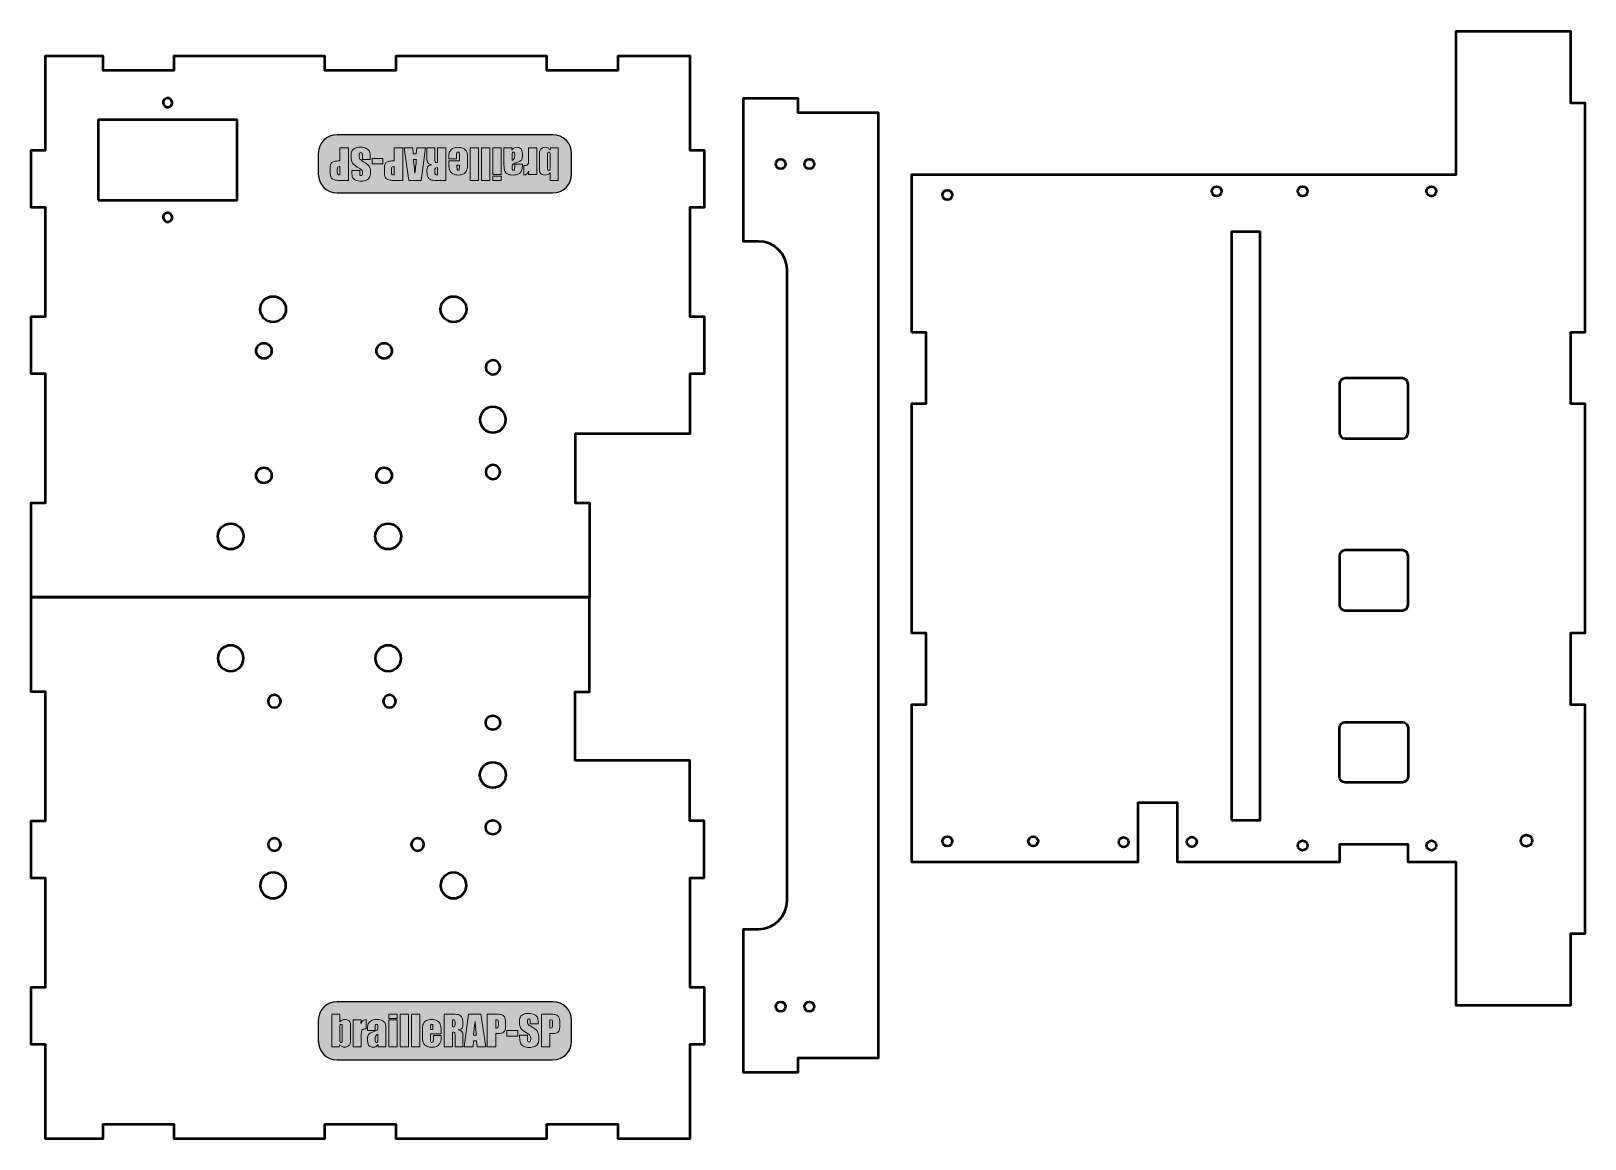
# Model space of a CAD drawing. Header units: inches. Extents: x 23 to 565, y -388 to -2.
import ezdxf

# ---------------------------------------------------------------- set-up
doc = ezdxf.new("R2010")
doc.units = ezdxf.units.IN
doc.header["$MEASUREMENT"] = 0
doc.layers.add('Calque 1', color=7, linetype='Continuous')

# ---------------------------------------------------------------- blocks, each defined once
blk = doc.blocks.new('block 2')
at = {"layer": 'Calque 1', "lineweight": 0}
for points in [[(154.51, -53.94), (152.82, -42.54), (155.85, -42.54), (156, -44.59), (157.07, -44.59), (157.24, -42.54), (160.31, -42.54), (158.8, -53.94), (154.51, -53.94)], [(175.88, -53.94), (175.88, -42.54), (178.81, -42.54), (178.81, -53.94), (175.88, -53.94)], [(179.83, -53.94), (179.83, -42.54), (182.75, -42.54), (182.75, -53.94), (179.83, -53.94)], [(183.78, -51.88), (183.78, -42.54), (186.7, -42.54), (186.7, -51.88), (183.78, -51.88)], [(141.68, -48.19), (141.68, -46.23), (145.41, -46.23), (145.41, -48.19), (141.68, -48.19)], [(183.78, -53.94), (183.78, -52.45), (186.7, -52.45), (186.7, -53.94), (183.78, -53.94)]]:
    blk.add_lwpolyline(points, dxfattribs=at)
for points, knots in [([(133.38, -53.94), (133.38, -53.94), (130.39, -53.94), (130.39, -53.94), (129.58, -53.94), (128.96, -53.87), (128.53, -53.75), (128.09, -53.62), (127.77, -53.44), (127.55, -53.2), (127.33, -52.96), (127.18, -52.67), (127.11, -52.33), (127.03, -51.99), (126.99, -51.46), (126.99, -50.75), (126.99, -50.75), (126.99, -49.76), (126.99, -49.76), (126.99, -49.03), (127.07, -48.5), (127.22, -48.16), (127.37, -47.83), (127.64, -47.58), (128.04, -47.4), (128.44, -47.22), (128.97, -47.13), (129.62, -47.13), (129.62, -47.13), (130.41, -47.13), (130.41, -47.13), (130.41, -47.13), (130.41, -42.54), (130.41, -42.54), (130.41, -42.54), (133.38, -42.54), (133.38, -42.54), (133.38, -42.54), (133.38, -53.94), (133.38, -53.94)], [0, 0, 0, 0, 1, 1, 1, 2, 2, 2, 3, 3, 3, 4, 4, 4, 5, 5, 5, 6, 6, 6, 7, 7, 7, 8, 8, 8, 9, 9, 9, 10, 10, 10, 11, 11, 11, 12, 12, 12, 13, 13, 13, 13]), ([(134.55, -50.49), (134.55, -50.49), (137.3, -50.49), (137.3, -50.49), (137.3, -50.49), (137.3, -51.33), (137.3, -51.33), (137.3, -51.73), (137.34, -51.98), (137.41, -52.09), (137.48, -52.19), (137.6, -52.25), (137.76, -52.25), (137.94, -52.25), (138.07, -52.17), (138.17, -52.03), (138.26, -51.88), (138.3, -51.66), (138.3, -51.37), (138.3, -50.99), (138.25, -50.7), (138.15, -50.51), (138.05, -50.32), (137.77, -50.08), (137.31, -49.81), (135.99, -49.03), (135.16, -48.39), (134.82, -47.88), (134.48, -47.38), (134.3, -46.57), (134.3, -45.45), (134.3, -44.64), (134.4, -44.04), (134.59, -43.66), (134.78, -43.27), (135.15, -42.95), (135.69, -42.69), (136.24, -42.43), (136.87, -42.3), (137.59, -42.3), (138.39, -42.3), (139.06, -42.45), (139.62, -42.75), (140.18, -43.05), (140.55, -43.43), (140.73, -43.9), (140.9, -44.36), (140.99, -45.02), (140.99, -45.88), (140.99, -45.88), (140.99, -46.62), (140.99, -46.62), (140.99, -46.62), (138.23, -46.62), (138.23, -46.62), (138.23, -46.62), (138.23, -45.24), (138.23, -45.24), (138.23, -44.81), (138.19, -44.53), (138.12, -44.41), (138.04, -44.29), (137.9, -44.23), (137.71, -44.23), (137.51, -44.23), (137.36, -44.31), (137.27, -44.46), (137.17, -44.62), (137.12, -44.85), (137.12, -45.15), (137.12, -45.82), (137.21, -46.26), (137.4, -46.47), (137.58, -46.67), (138.05, -47.02), (138.78, -47.5), (139.52, -47.99), (140.01, -48.35), (140.25, -48.57), (140.49, -48.79), (140.68, -49.09), (140.84, -49.48), (141, -49.87), (141.08, -50.37), (141.08, -50.97), (141.08, -51.85), (140.97, -52.48), (140.74, -52.89), (140.52, -53.29), (140.16, -53.61), (139.66, -53.84), (139.16, -54.06), (138.56, -54.18), (137.86, -54.18), (137.09, -54.18), (136.43, -54.05), (135.89, -53.8), (135.35, -53.55), (134.99, -53.24), (134.82, -52.86), (134.64, -52.49), (134.55, -51.84), (134.55, -50.94), (134.55, -50.94), (134.55, -50.49), (134.55, -50.49)], [0, 0, 0, 0, 1, 1, 1, 2, 2, 2, 3, 3, 3, 4, 4, 4, 5, 5, 5, 6, 6, 6, 7, 7, 7, 8, 8, 8, 9, 9, 9, 10, 10, 10, 11, 11, 11, 12, 12, 12, 13, 13, 13, 14, 14, 14, 15, 15, 15, 16, 16, 16, 17, 17, 17, 18, 18, 18, 19, 19, 19, 20, 20, 20, 21, 21, 21, 22, 22, 22, 23, 23, 23, 24, 24, 24, 25, 25, 25, 26, 26, 26, 27, 27, 27, 28, 28, 28, 29, 29, 29, 30, 30, 30, 31, 31, 31, 32, 32, 32, 33, 33, 33, 34, 34, 34, 35, 35, 35, 35]), ([(152.31, -53.94), (152.31, -53.94), (149.33, -53.94), (149.33, -53.94), (148.52, -53.94), (147.9, -53.87), (147.47, -53.75), (147.03, -53.62), (146.71, -53.44), (146.49, -53.2), (146.27, -52.96), (146.12, -52.67), (146.04, -52.33), (145.97, -51.99), (145.93, -51.46), (145.93, -50.75), (145.93, -50.75), (145.93, -49.76), (145.93, -49.76), (145.93, -49.03), (146, -48.5), (146.15, -48.16), (146.3, -47.83), (146.58, -47.58), (146.98, -47.4), (147.38, -47.22), (147.91, -47.13), (148.55, -47.13), (148.55, -47.13), (149.35, -47.13), (149.35, -47.13), (149.35, -47.13), (149.35, -42.54), (149.35, -42.54), (149.35, -42.54), (152.31, -42.54), (152.31, -42.54), (152.31, -42.54), (152.31, -53.94), (152.31, -53.94)], [0, 0, 0, 0, 1, 1, 1, 2, 2, 2, 3, 3, 3, 4, 4, 4, 5, 5, 5, 6, 6, 6, 7, 7, 7, 8, 8, 8, 9, 9, 9, 10, 10, 10, 11, 11, 11, 12, 12, 12, 13, 13, 13, 13]), ([(167.4, -53.94), (167.4, -53.94), (165.3, -53.94), (165.3, -53.94), (163.9, -53.94), (162.96, -53.88), (162.46, -53.78), (161.97, -53.67), (161.56, -53.39), (161.25, -52.95), (160.94, -52.5), (160.78, -51.8), (160.78, -50.83), (160.78, -49.94), (160.89, -49.34), (161.11, -49.04), (161.33, -48.73), (161.77, -48.55), (162.42, -48.49), (161.83, -48.34), (161.43, -48.15), (161.23, -47.9), (161.03, -47.66), (160.91, -47.44), (160.86, -47.23), (160.81, -47.03), (160.78, -46.47), (160.78, -45.55), (160.78, -45.55), (160.78, -42.54), (160.78, -42.54), (160.78, -42.54), (163.54, -42.54), (163.54, -42.54), (163.54, -42.54), (163.54, -46.33), (163.54, -46.33), (163.54, -46.94), (163.58, -47.32), (163.68, -47.46), (163.78, -47.61), (164.03, -47.68), (164.44, -47.68), (164.44, -47.68), (164.44, -42.54), (164.44, -42.54), (164.44, -42.54), (167.4, -42.54), (167.4, -42.54), (167.4, -42.54), (167.4, -53.94), (167.4, -53.94)], [0, 0, 0, 0, 1, 1, 1, 2, 2, 2, 3, 3, 3, 4, 4, 4, 5, 5, 5, 6, 6, 6, 7, 7, 7, 8, 8, 8, 9, 9, 9, 10, 10, 10, 11, 11, 11, 12, 12, 12, 13, 13, 13, 14, 14, 14, 15, 15, 15, 16, 16, 16, 17, 17, 17, 17]), ([(168.41, -47.05), (168.41, -47.05), (172.1, -47.05), (172.1, -47.05), (172.1, -47.05), (172.1, -45.02), (172.1, -45.02), (172.1, -44.6), (172.07, -44.33), (172, -44.21), (171.94, -44.09), (171.83, -44.02), (171.65, -44.02), (171.44, -44.02), (171.29, -44.11), (171.22, -44.27), (171.15, -44.43), (171.11, -44.74), (171.11, -45.21), (171.11, -45.21), (171.11, -46.44), (171.11, -46.44), (171.11, -46.44), (168.41, -46.44), (168.41, -46.44), (168.41, -46.44), (168.41, -45.75), (168.41, -45.75), (168.41, -45.17), (168.45, -44.73), (168.52, -44.42), (168.6, -44.11), (168.77, -43.78), (169.03, -43.43), (169.3, -43.07), (169.64, -42.81), (170.05, -42.63), (170.46, -42.46), (170.98, -42.37), (171.6, -42.37), (172.2, -42.37), (172.73, -42.46), (173.19, -42.63), (173.65, -42.8), (174.01, -43.04), (174.26, -43.35), (174.52, -43.65), (174.69, -43.98), (174.79, -44.35), (174.89, -44.71), (174.94, -45.24), (174.94, -45.93), (174.94, -45.93), (174.94, -48.66), (174.94, -48.66), (174.94, -49.47), (174.83, -50.12), (174.61, -50.59), (174.39, -51.06), (174.03, -51.42), (173.53, -51.67), (173.02, -51.93), (172.45, -52.05), (171.79, -52.05), (171, -52.05), (170.34, -51.9), (169.82, -51.6), (169.3, -51.29), (168.94, -50.89), (168.73, -50.39), (168.52, -49.89), (168.41, -49.19), (168.41, -48.28), (168.41, -48.28), (168.41, -47.05), (168.41, -47.05)], [0, 0, 0, 0, 1, 1, 1, 2, 2, 2, 3, 3, 3, 4, 4, 4, 5, 5, 5, 6, 6, 6, 7, 7, 7, 8, 8, 8, 9, 9, 9, 10, 10, 10, 11, 11, 11, 12, 12, 12, 13, 13, 13, 14, 14, 14, 15, 15, 15, 16, 16, 16, 17, 17, 17, 18, 18, 18, 19, 19, 19, 20, 20, 20, 21, 21, 21, 22, 22, 22, 23, 23, 23, 24, 24, 24, 25, 25, 25, 25]), ([(191.43, -48.26), (191.43, -48.26), (194.1, -48.26), (194.1, -48.26), (194.1, -48.26), (194.1, -48.89), (194.1, -48.89), (194.1, -49.61), (194.01, -50.17), (193.85, -50.56), (193.68, -50.95), (193.35, -51.3), (192.84, -51.6), (192.34, -51.9), (191.69, -52.05), (190.89, -52.05), (189.92, -52.05), (189.2, -51.88), (188.71, -51.54), (188.22, -51.2), (187.93, -50.78), (187.83, -50.29), (187.73, -49.79), (187.68, -48.77), (187.68, -47.23), (187.68, -47.23), (187.68, -42.54), (187.68, -42.54), (187.68, -42.54), (190.45, -42.54), (190.45, -42.54), (190.45, -42.54), (190.45, -43.37), (190.45, -43.37), (190.62, -43.04), (190.85, -42.79), (191.12, -42.62), (191.4, -42.45), (191.72, -42.37), (192.1, -42.37), (192.6, -42.37), (193.06, -42.51), (193.47, -42.79), (193.89, -43.07), (194.1, -43.68), (194.1, -44.62), (194.1, -44.62), (194.1, -45.39), (194.1, -45.39), (194.1, -46.09), (193.99, -46.57), (193.77, -46.82), (193.55, -47.07), (193, -47.37), (192.13, -47.71), (191.19, -48.07), (190.69, -48.32), (190.63, -48.45), (190.56, -48.57), (190.53, -48.83), (190.53, -49.22), (190.53, -49.71), (190.56, -50.03), (190.64, -50.17), (190.71, -50.32), (190.83, -50.4), (191, -50.4), (191.19, -50.4), (191.31, -50.33), (191.36, -50.21), (191.4, -50.09), (191.43, -49.76), (191.43, -49.24), (191.43, -49.24), (191.43, -48.26), (191.43, -48.26)], [0, 0, 0, 0, 1, 1, 1, 2, 2, 2, 3, 3, 3, 4, 4, 4, 5, 5, 5, 6, 6, 6, 7, 7, 7, 8, 8, 8, 9, 9, 9, 10, 10, 10, 11, 11, 11, 12, 12, 12, 13, 13, 13, 14, 14, 14, 15, 15, 15, 16, 16, 16, 17, 17, 17, 18, 18, 18, 19, 19, 19, 20, 20, 20, 21, 21, 21, 22, 22, 22, 23, 23, 23, 24, 24, 24, 25, 25, 25, 25]), ([(196.29, -51.88), (196.29, -51.88), (196.4, -50.65), (196.4, -50.65), (195.99, -51.53), (195.39, -52), (194.6, -52.05), (194.6, -52.05), (194.6, -48.76), (194.6, -48.76), (195.12, -48.76), (195.51, -48.69), (195.75, -48.55), (195.99, -48.41), (196.15, -48.21), (196.2, -47.96), (196.26, -47.71), (196.29, -47.13), (196.29, -46.23), (196.29, -46.23), (196.29, -42.54), (196.29, -42.54), (196.29, -42.54), (199.13, -42.54), (199.13, -42.54), (199.13, -42.54), (199.13, -51.88), (199.13, -51.88), (199.13, -51.88), (196.29, -51.88), (196.29, -51.88)], [0, 0, 0, 0, 1, 1, 1, 2, 2, 2, 3, 3, 3, 4, 4, 4, 5, 5, 5, 6, 6, 6, 7, 7, 7, 8, 8, 8, 9, 9, 9, 10, 10, 10, 10]), ([(203.78, -53.94), (203.78, -53.94), (203.78, -51.24), (203.78, -51.24), (203.54, -51.51), (203.28, -51.72), (202.99, -51.85), (202.7, -51.98), (202.39, -52.05), (202.05, -52.05), (201.66, -52.05), (201.32, -51.99), (201.04, -51.87), (200.75, -51.75), (200.53, -51.57), (200.38, -51.35), (200.23, -51.13), (200.14, -50.92), (200.11, -50.71), (200.08, -50.49), (200.07, -50.04), (200.07, -49.35), (200.07, -49.35), (200.07, -45.14), (200.07, -45.14), (200.07, -44.46), (200.11, -43.95), (200.2, -43.61), (200.3, -43.28), (200.51, -42.99), (200.85, -42.74), (201.19, -42.49), (201.59, -42.37), (202.05, -42.37), (202.39, -42.37), (202.7, -42.44), (202.98, -42.59), (203.27, -42.73), (203.54, -42.95), (203.78, -43.25), (203.78, -43.25), (203.96, -42.54), (203.96, -42.54), (203.96, -42.54), (206.62, -42.54), (206.62, -42.54), (206.62, -42.54), (206.62, -53.94), (206.62, -53.94), (206.62, -53.94), (203.78, -53.94), (203.78, -53.94)], [0, 0, 0, 0, 1, 1, 1, 2, 2, 2, 3, 3, 3, 4, 4, 4, 5, 5, 5, 6, 6, 6, 7, 7, 7, 8, 8, 8, 9, 9, 9, 10, 10, 10, 11, 11, 11, 12, 12, 12, 13, 13, 13, 14, 14, 14, 15, 15, 15, 16, 16, 16, 17, 17, 17, 17]), ([(156.08, -46.61), (156.23, -47.9), (156.38, -49.5), (156.53, -51.4), (156.84, -49.21), (157.03, -47.62), (157.1, -46.61), (157.1, -46.61), (156.08, -46.61), (156.08, -46.61)], [0, 0, 0, 0, 1, 1, 1, 2, 2, 2, 3, 3, 3, 3]), ([(171.27, -48.57), (171.27, -48.57), (171.27, -49.25), (171.27, -49.25), (171.27, -49.73), (171.29, -50.04), (171.34, -50.19), (171.39, -50.33), (171.5, -50.4), (171.66, -50.4), (171.86, -50.4), (171.98, -50.34), (172.03, -50.22), (172.07, -50.1), (172.1, -49.77), (172.1, -49.25), (172.1, -49.25), (172.1, -48.57), (172.1, -48.57), (172.1, -48.57), (171.27, -48.57), (171.27, -48.57)], [0, 0, 0, 0, 1, 1, 1, 2, 2, 2, 3, 3, 3, 4, 4, 4, 5, 5, 5, 6, 6, 6, 7, 7, 7, 7]), ([(190.53, -46.98), (190.98, -46.65), (191.25, -46.37), (191.32, -46.14), (191.39, -45.92), (191.43, -45.59), (191.43, -45.17), (191.43, -44.69), (191.4, -44.38), (191.33, -44.24), (191.27, -44.1), (191.14, -44.02), (190.96, -44.02), (190.78, -44.02), (190.66, -44.08), (190.61, -44.19), (190.55, -44.3), (190.53, -44.59), (190.53, -45.06), (190.53, -45.06), (190.53, -46.98), (190.53, -46.98)], [0, 0, 0, 0, 1, 1, 1, 2, 2, 2, 3, 3, 3, 4, 4, 4, 5, 5, 5, 6, 6, 6, 7, 7, 7, 7]), ([(202.91, -49.23), (202.91, -49.71), (202.94, -50.03), (203, -50.17), (203.06, -50.32), (203.18, -50.4), (203.36, -50.4), (203.54, -50.4), (203.65, -50.33), (203.7, -50.2), (203.75, -50.07), (203.78, -49.75), (203.78, -49.23), (203.78, -49.23), (203.78, -45.2), (203.78, -45.2), (203.78, -44.7), (203.75, -44.38), (203.69, -44.24), (203.63, -44.1), (203.51, -44.02), (203.34, -44.02), (203.16, -44.02), (203.05, -44.1), (202.99, -44.24), (202.94, -44.39), (202.91, -44.74), (202.91, -45.29), (202.91, -45.29), (202.91, -49.23), (202.91, -49.23)], [0, 0, 0, 0, 1, 1, 1, 2, 2, 2, 3, 3, 3, 4, 4, 4, 5, 5, 5, 6, 6, 6, 7, 7, 7, 8, 8, 8, 9, 9, 9, 10, 10, 10, 10]), ([(130.41, -51.99), (130.41, -51.99), (130.41, -49.09), (130.41, -49.09), (130.33, -49.08), (130.25, -49.08), (130.19, -49.08), (129.92, -49.08), (129.73, -49.15), (129.63, -49.28), (129.52, -49.41), (129.47, -49.69), (129.47, -50.11), (129.47, -50.11), (129.47, -51.05), (129.47, -51.05), (129.47, -51.44), (129.53, -51.69), (129.65, -51.81), (129.77, -51.93), (130.03, -51.99), (130.41, -51.99)], [0, 0, 0, 0, 1, 1, 1, 2, 2, 2, 3, 3, 3, 4, 4, 4, 5, 5, 5, 6, 6, 6, 7, 7, 7, 7]), ([(149.35, -51.99), (149.35, -51.99), (149.35, -49.09), (149.35, -49.09), (149.26, -49.08), (149.19, -49.08), (149.13, -49.08), (148.86, -49.08), (148.67, -49.15), (148.56, -49.28), (148.46, -49.41), (148.41, -49.69), (148.41, -50.11), (148.41, -50.11), (148.41, -51.05), (148.41, -51.05), (148.41, -51.44), (148.47, -51.69), (148.59, -51.81), (148.71, -51.93), (148.96, -51.99), (149.35, -51.99)], [0, 0, 0, 0, 1, 1, 1, 2, 2, 2, 3, 3, 3, 4, 4, 4, 5, 5, 5, 6, 6, 6, 7, 7, 7, 7]), ([(164.44, -51.99), (164.44, -51.99), (164.44, -49.45), (164.44, -49.45), (164.1, -49.45), (163.87, -49.5), (163.74, -49.59), (163.6, -49.68), (163.54, -49.98), (163.54, -50.48), (163.54, -50.48), (163.54, -51.11), (163.54, -51.11), (163.54, -51.47), (163.6, -51.71), (163.73, -51.82), (163.86, -51.93), (164.09, -51.99), (164.44, -51.99)], [0, 0, 0, 0, 1, 1, 1, 2, 2, 2, 3, 3, 3, 4, 4, 4, 5, 5, 5, 6, 6, 6, 6])]:
    blk.add_open_spline(points, degree=3, knots=knots, dxfattribs=at)
blk = doc.blocks.new('block 3')
at = {"layer": 'Calque 1', "lineweight": 0}
for points in [[(150.37, -344.86), (150.37, -346.34), (147.44, -346.34), (147.44, -344.86), (150.37, -344.86)], [(150.37, -346.91), (150.37, -356.26), (147.44, -356.26), (147.44, -346.91), (150.37, -346.91)], [(154.32, -344.86), (154.32, -356.26), (151.39, -356.26), (151.39, -344.86), (154.32, -344.86)], [(158.27, -344.86), (158.27, -356.26), (155.34, -356.26), (155.34, -344.86), (158.27, -344.86)], [(179.64, -344.86), (181.33, -356.26), (178.3, -356.26), (178.14, -354.21), (177.08, -354.21), (176.9, -356.26), (173.84, -356.26), (175.35, -344.86), (179.64, -344.86)], [(192.47, -350.6), (192.47, -352.57), (188.73, -352.57), (188.73, -350.6), (192.47, -350.6)]]:
    blk.add_lwpolyline(points, dxfattribs=at)
for points, knots in [([(130.37, -344.86), (130.37, -344.86), (130.37, -347.56), (130.37, -347.56), (130.61, -347.28), (130.87, -347.08), (131.16, -346.95), (131.44, -346.81), (131.76, -346.75), (132.1, -346.75), (132.49, -346.75), (132.82, -346.81), (133.11, -346.93), (133.4, -347.05), (133.61, -347.22), (133.76, -347.44), (133.91, -347.66), (134.01, -347.88), (134.04, -348.09), (134.07, -348.3), (134.08, -348.75), (134.08, -349.44), (134.08, -349.44), (134.08, -353.65), (134.08, -353.65), (134.08, -354.34), (134.04, -354.85), (133.94, -355.18), (133.85, -355.52), (133.64, -355.81), (133.3, -356.06), (132.96, -356.3), (132.56, -356.43), (132.1, -356.43), (131.76, -356.43), (131.45, -356.35), (131.16, -356.21), (130.87, -356.06), (130.61, -355.84), (130.37, -355.55), (130.37, -355.55), (130.19, -356.26), (130.19, -356.26), (130.19, -356.26), (127.53, -356.26), (127.53, -356.26), (127.53, -356.26), (127.53, -344.86), (127.53, -344.86), (127.53, -344.86), (130.37, -344.86), (130.37, -344.86)], [0, 0, 0, 0, 1, 1, 1, 2, 2, 2, 3, 3, 3, 4, 4, 4, 5, 5, 5, 6, 6, 6, 7, 7, 7, 8, 8, 8, 9, 9, 9, 10, 10, 10, 11, 11, 11, 12, 12, 12, 13, 13, 13, 14, 14, 14, 15, 15, 15, 16, 16, 16, 17, 17, 17, 17]), ([(137.86, -346.91), (137.86, -346.91), (137.75, -348.14), (137.75, -348.14), (138.16, -347.26), (138.76, -346.8), (139.54, -346.75), (139.54, -346.75), (139.54, -350.03), (139.54, -350.03), (139.02, -350.03), (138.64, -350.1), (138.4, -350.24), (138.15, -350.39), (138, -350.58), (137.95, -350.83), (137.89, -351.08), (137.86, -351.66), (137.86, -352.57), (137.86, -352.57), (137.86, -356.26), (137.86, -356.26), (137.86, -356.26), (135.02, -356.26), (135.02, -356.26), (135.02, -356.26), (135.02, -346.91), (135.02, -346.91), (135.02, -346.91), (137.86, -346.91), (137.86, -346.91)], [0, 0, 0, 0, 1, 1, 1, 2, 2, 2, 3, 3, 3, 4, 4, 4, 5, 5, 5, 6, 6, 6, 7, 7, 7, 8, 8, 8, 9, 9, 9, 10, 10, 10, 10]), ([(142.72, -350.53), (142.72, -350.53), (140.05, -350.53), (140.05, -350.53), (140.05, -350.53), (140.05, -349.91), (140.05, -349.91), (140.05, -349.18), (140.14, -348.63), (140.3, -348.23), (140.47, -347.84), (140.8, -347.5), (141.3, -347.2), (141.81, -346.9), (142.46, -346.75), (143.26, -346.75), (144.22, -346.75), (144.95, -346.92), (145.44, -347.26), (145.93, -347.6), (146.22, -348.01), (146.32, -348.51), (146.42, -349), (146.47, -350.02), (146.47, -351.57), (146.47, -351.57), (146.47, -356.26), (146.47, -356.26), (146.47, -356.26), (143.7, -356.26), (143.7, -356.26), (143.7, -356.26), (143.7, -355.42), (143.7, -355.42), (143.52, -355.76), (143.3, -356.01), (143.03, -356.18), (142.75, -356.34), (142.42, -356.43), (142.04, -356.43), (141.55, -356.43), (141.09, -356.29), (140.67, -356.01), (140.26, -355.73), (140.05, -355.12), (140.05, -354.17), (140.05, -354.17), (140.05, -353.41), (140.05, -353.41), (140.05, -352.71), (140.16, -352.23), (140.38, -351.98), (140.6, -351.72), (141.15, -351.43), (142.02, -351.09), (142.96, -350.72), (143.46, -350.48), (143.52, -350.35), (143.59, -350.22), (143.62, -349.97), (143.62, -349.58), (143.62, -349.09), (143.58, -348.77), (143.51, -348.62), (143.44, -348.47), (143.32, -348.4), (143.15, -348.4), (142.96, -348.4), (142.84, -348.46), (142.79, -348.59), (142.74, -348.71), (142.72, -349.03), (142.72, -349.55), (142.72, -349.55), (142.72, -350.53), (142.72, -350.53)], [0, 0, 0, 0, 1, 1, 1, 2, 2, 2, 3, 3, 3, 4, 4, 4, 5, 5, 5, 6, 6, 6, 7, 7, 7, 8, 8, 8, 9, 9, 9, 10, 10, 10, 11, 11, 11, 12, 12, 12, 13, 13, 13, 14, 14, 14, 15, 15, 15, 16, 16, 16, 17, 17, 17, 18, 18, 18, 19, 19, 19, 20, 20, 20, 21, 21, 21, 22, 22, 22, 23, 23, 23, 24, 24, 24, 25, 25, 25, 25]), ([(165.73, -351.75), (165.73, -351.75), (162.05, -351.75), (162.05, -351.75), (162.05, -351.75), (162.05, -353.77), (162.05, -353.77), (162.05, -354.19), (162.08, -354.47), (162.14, -354.59), (162.2, -354.71), (162.32, -354.77), (162.5, -354.77), (162.71, -354.77), (162.86, -354.69), (162.93, -354.53), (163, -354.37), (163.04, -354.05), (163.04, -353.59), (163.04, -353.59), (163.04, -352.36), (163.04, -352.36), (163.04, -352.36), (165.73, -352.36), (165.73, -352.36), (165.73, -352.36), (165.73, -353.05), (165.73, -353.05), (165.73, -353.62), (165.7, -354.07), (165.62, -354.38), (165.55, -354.69), (165.38, -355.02), (165.11, -355.37), (164.85, -355.72), (164.51, -355.99), (164.1, -356.16), (163.69, -356.34), (163.17, -356.43), (162.55, -356.43), (161.95, -356.43), (161.42, -356.34), (160.96, -356.17), (160.5, -355.99), (160.14, -355.75), (159.89, -355.45), (159.63, -355.15), (159.45, -354.81), (159.36, -354.45), (159.26, -354.09), (159.21, -353.56), (159.21, -352.86), (159.21, -352.86), (159.21, -350.14), (159.21, -350.14), (159.21, -349.32), (159.32, -348.68), (159.54, -348.21), (159.76, -347.73), (160.12, -347.37), (160.62, -347.12), (161.12, -346.87), (161.7, -346.75), (162.35, -346.75), (163.15, -346.75), (163.81, -346.9), (164.33, -347.2), (164.85, -347.5), (165.21, -347.9), (165.42, -348.4), (165.63, -348.9), (165.73, -349.61), (165.73, -350.51), (165.73, -350.51), (165.73, -351.75), (165.73, -351.75)], [0, 0, 0, 0, 1, 1, 1, 2, 2, 2, 3, 3, 3, 4, 4, 4, 5, 5, 5, 6, 6, 6, 7, 7, 7, 8, 8, 8, 9, 9, 9, 10, 10, 10, 11, 11, 11, 12, 12, 12, 13, 13, 13, 14, 14, 14, 15, 15, 15, 16, 16, 16, 17, 17, 17, 18, 18, 18, 19, 19, 19, 20, 20, 20, 21, 21, 21, 22, 22, 22, 23, 23, 23, 24, 24, 24, 25, 25, 25, 25]), ([(166.75, -344.86), (166.75, -344.86), (168.85, -344.86), (168.85, -344.86), (170.24, -344.86), (171.19, -344.91), (171.69, -345.02), (172.18, -345.13), (172.59, -345.4), (172.9, -345.85), (173.21, -346.29), (173.37, -347), (173.37, -347.97), (173.37, -348.86), (173.26, -349.45), (173.03, -349.76), (172.81, -350.06), (172.38, -350.25), (171.73, -350.31), (172.32, -350.45), (172.71, -350.65), (172.91, -350.89), (173.12, -351.14), (173.24, -351.36), (173.29, -351.56), (173.34, -351.77), (173.37, -352.33), (173.37, -353.25), (173.37, -353.25), (173.37, -356.26), (173.37, -356.26), (173.37, -356.26), (170.61, -356.26), (170.61, -356.26), (170.61, -356.26), (170.61, -352.47), (170.61, -352.47), (170.61, -351.86), (170.56, -351.48), (170.47, -351.34), (170.37, -351.19), (170.12, -351.12), (169.71, -351.12), (169.71, -351.12), (169.71, -356.26), (169.71, -356.26), (169.71, -356.26), (166.75, -356.26), (166.75, -356.26), (166.75, -356.26), (166.75, -344.86), (166.75, -344.86)], [0, 0, 0, 0, 1, 1, 1, 2, 2, 2, 3, 3, 3, 4, 4, 4, 5, 5, 5, 6, 6, 6, 7, 7, 7, 8, 8, 8, 9, 9, 9, 10, 10, 10, 11, 11, 11, 12, 12, 12, 13, 13, 13, 14, 14, 14, 15, 15, 15, 16, 16, 16, 17, 17, 17, 17]), ([(169.71, -346.81), (169.71, -346.81), (169.71, -349.34), (169.71, -349.34), (170.04, -349.34), (170.28, -349.3), (170.41, -349.21), (170.55, -349.11), (170.61, -348.82), (170.61, -348.32), (170.61, -348.32), (170.61, -347.69), (170.61, -347.69), (170.61, -347.33), (170.55, -347.09), (170.42, -346.98), (170.29, -346.87), (170.05, -346.81), (169.71, -346.81)], [0, 0, 0, 0, 1, 1, 1, 2, 2, 2, 3, 3, 3, 4, 4, 4, 5, 5, 5, 6, 6, 6, 6]), ([(181.83, -344.86), (181.83, -344.86), (184.82, -344.86), (184.82, -344.86), (185.63, -344.86), (186.25, -344.92), (186.68, -345.05), (187.12, -345.18), (187.44, -345.36), (187.66, -345.6), (187.88, -345.84), (188.03, -346.13), (188.1, -346.47), (188.18, -346.81), (188.22, -347.33), (188.22, -348.05), (188.22, -348.05), (188.22, -349.04), (188.22, -349.04), (188.22, -349.77), (188.14, -350.3), (187.99, -350.63), (187.84, -350.97), (187.57, -351.22), (187.17, -351.4), (186.77, -351.58), (186.24, -351.67), (185.59, -351.67), (185.59, -351.67), (184.8, -351.67), (184.8, -351.67), (184.8, -351.67), (184.8, -356.26), (184.8, -356.26), (184.8, -356.26), (181.83, -356.26), (181.83, -356.26), (181.83, -356.26), (181.83, -344.86), (181.83, -344.86)], [0, 0, 0, 0, 1, 1, 1, 2, 2, 2, 3, 3, 3, 4, 4, 4, 5, 5, 5, 6, 6, 6, 7, 7, 7, 8, 8, 8, 9, 9, 9, 10, 10, 10, 11, 11, 11, 12, 12, 12, 13, 13, 13, 13]), ([(184.8, -346.81), (184.8, -346.81), (184.8, -349.71), (184.8, -349.71), (184.88, -349.71), (184.96, -349.72), (185.02, -349.72), (185.29, -349.72), (185.48, -349.65), (185.58, -349.52), (185.69, -349.38), (185.74, -349.1), (185.74, -348.68), (185.74, -348.68), (185.74, -347.75), (185.74, -347.75), (185.74, -347.36), (185.68, -347.1), (185.56, -346.99), (185.44, -346.87), (185.18, -346.81), (184.8, -346.81)], [0, 0, 0, 0, 1, 1, 1, 2, 2, 2, 3, 3, 3, 4, 4, 4, 5, 5, 5, 6, 6, 6, 7, 7, 7, 7]), ([(199.6, -348.31), (199.6, -348.31), (196.84, -348.31), (196.84, -348.31), (196.84, -348.31), (196.84, -347.46), (196.84, -347.46), (196.84, -347.07), (196.81, -346.82), (196.74, -346.71), (196.67, -346.6), (196.55, -346.55), (196.39, -346.55), (196.21, -346.55), (196.07, -346.62), (195.98, -346.77), (195.89, -346.91), (195.84, -347.13), (195.84, -347.43), (195.84, -347.81), (195.9, -348.1), (196, -348.29), (196.1, -348.48), (196.38, -348.71), (196.84, -348.99), (198.16, -349.77), (198.99, -350.41), (199.33, -350.91), (199.67, -351.42), (199.84, -352.23), (199.84, -353.34), (199.84, -354.15), (199.75, -354.75), (199.56, -355.14), (199.37, -355.52), (199, -355.84), (198.46, -356.11), (197.91, -356.37), (197.28, -356.5), (196.56, -356.5), (195.76, -356.5), (195.09, -356.35), (194.52, -356.05), (193.96, -355.75), (193.6, -355.36), (193.42, -354.9), (193.25, -354.43), (193.16, -353.77), (193.16, -352.92), (193.16, -352.92), (193.16, -352.17), (193.16, -352.17), (193.16, -352.17), (195.91, -352.17), (195.91, -352.17), (195.91, -352.17), (195.91, -353.56), (195.91, -353.56), (195.91, -353.99), (195.95, -354.26), (196.03, -354.38), (196.11, -354.51), (196.25, -354.57), (196.44, -354.57), (196.64, -354.57), (196.79, -354.49), (196.88, -354.33), (196.98, -354.18), (197.03, -353.95), (197.03, -353.64), (197.03, -352.97), (196.94, -352.54), (196.75, -352.33), (196.56, -352.12), (196.1, -351.78), (195.37, -351.29), (194.63, -350.81), (194.14, -350.45), (193.9, -350.23), (193.66, -350.01), (193.46, -349.7), (193.31, -349.32), (193.15, -348.93), (193.07, -348.43), (193.07, -347.82), (193.07, -346.95), (193.18, -346.31), (193.41, -345.91), (193.63, -345.5), (193.99, -345.19), (194.49, -344.96), (194.98, -344.73), (195.58, -344.62), (196.29, -344.62), (197.06, -344.62), (197.71, -344.74), (198.26, -344.99), (198.8, -345.24), (199.16, -345.55), (199.33, -345.93), (199.51, -346.31), (199.6, -346.95), (199.6, -347.86), (199.6, -347.86), (199.6, -348.31), (199.6, -348.31)], [0, 0, 0, 0, 1, 1, 1, 2, 2, 2, 3, 3, 3, 4, 4, 4, 5, 5, 5, 6, 6, 6, 7, 7, 7, 8, 8, 8, 9, 9, 9, 10, 10, 10, 11, 11, 11, 12, 12, 12, 13, 13, 13, 14, 14, 14, 15, 15, 15, 16, 16, 16, 17, 17, 17, 18, 18, 18, 19, 19, 19, 20, 20, 20, 21, 21, 21, 22, 22, 22, 23, 23, 23, 24, 24, 24, 25, 25, 25, 26, 26, 26, 27, 27, 27, 28, 28, 28, 29, 29, 29, 30, 30, 30, 31, 31, 31, 32, 32, 32, 33, 33, 33, 34, 34, 34, 35, 35, 35, 35]), ([(200.77, -344.86), (200.77, -344.86), (203.76, -344.86), (203.76, -344.86), (204.56, -344.86), (205.19, -344.92), (205.62, -345.05), (206.05, -345.18), (206.38, -345.36), (206.6, -345.6), (206.82, -345.84), (206.96, -346.13), (207.04, -346.47), (207.12, -346.81), (207.16, -347.33), (207.16, -348.05), (207.16, -348.05), (207.16, -349.04), (207.16, -349.04), (207.16, -349.77), (207.08, -350.3), (206.93, -350.63), (206.78, -350.97), (206.51, -351.22), (206.11, -351.4), (205.7, -351.58), (205.18, -351.67), (204.53, -351.67), (204.53, -351.67), (203.74, -351.67), (203.74, -351.67), (203.74, -351.67), (203.74, -356.26), (203.74, -356.26), (203.74, -356.26), (200.77, -356.26), (200.77, -356.26), (200.77, -356.26), (200.77, -344.86), (200.77, -344.86)], [0, 0, 0, 0, 1, 1, 1, 2, 2, 2, 3, 3, 3, 4, 4, 4, 5, 5, 5, 6, 6, 6, 7, 7, 7, 8, 8, 8, 9, 9, 9, 10, 10, 10, 11, 11, 11, 12, 12, 12, 13, 13, 13, 13]), ([(203.74, -346.81), (203.74, -346.81), (203.74, -349.71), (203.74, -349.71), (203.82, -349.71), (203.89, -349.72), (203.95, -349.72), (204.23, -349.72), (204.42, -349.65), (204.52, -349.52), (204.63, -349.38), (204.68, -349.1), (204.68, -348.68), (204.68, -348.68), (204.68, -347.75), (204.68, -347.75), (204.68, -347.36), (204.62, -347.1), (204.5, -346.99), (204.37, -346.87), (204.12, -346.81), (203.74, -346.81)], [0, 0, 0, 0, 1, 1, 1, 2, 2, 2, 3, 3, 3, 4, 4, 4, 5, 5, 5, 6, 6, 6, 7, 7, 7, 7]), ([(131.24, -349.57), (131.24, -349.09), (131.21, -348.77), (131.15, -348.62), (131.08, -348.47), (130.97, -348.4), (130.79, -348.4), (130.61, -348.4), (130.5, -348.46), (130.45, -348.59), (130.4, -348.72), (130.37, -349.05), (130.37, -349.57), (130.37, -349.57), (130.37, -353.6), (130.37, -353.6), (130.37, -354.1), (130.4, -354.42), (130.46, -354.56), (130.52, -354.7), (130.63, -354.77), (130.81, -354.77), (130.99, -354.77), (131.1, -354.7), (131.16, -354.55), (131.21, -354.41), (131.24, -354.06), (131.24, -353.5), (131.24, -353.5), (131.24, -349.57), (131.24, -349.57)], [0, 0, 0, 0, 1, 1, 1, 2, 2, 2, 3, 3, 3, 4, 4, 4, 5, 5, 5, 6, 6, 6, 7, 7, 7, 8, 8, 8, 9, 9, 9, 10, 10, 10, 10]), ([(143.62, -351.81), (143.17, -352.15), (142.9, -352.43), (142.83, -352.65), (142.76, -352.88), (142.72, -353.2), (142.72, -353.62), (142.72, -354.11), (142.75, -354.42), (142.81, -354.56), (142.88, -354.7), (143, -354.77), (143.19, -354.77), (143.37, -354.77), (143.49, -354.72), (143.54, -354.61), (143.59, -354.5), (143.62, -354.21), (143.62, -353.74), (143.62, -353.74), (143.62, -351.81), (143.62, -351.81)], [0, 0, 0, 0, 1, 1, 1, 2, 2, 2, 3, 3, 3, 4, 4, 4, 5, 5, 5, 6, 6, 6, 7, 7, 7, 7]), ([(162.88, -350.23), (162.88, -350.23), (162.88, -349.55), (162.88, -349.55), (162.88, -349.06), (162.86, -348.75), (162.81, -348.61), (162.75, -348.47), (162.65, -348.4), (162.49, -348.4), (162.29, -348.4), (162.17, -348.46), (162.12, -348.58), (162.08, -348.7), (162.05, -349.02), (162.05, -349.55), (162.05, -349.55), (162.05, -350.23), (162.05, -350.23), (162.05, -350.23), (162.88, -350.23), (162.88, -350.23)], [0, 0, 0, 0, 1, 1, 1, 2, 2, 2, 3, 3, 3, 4, 4, 4, 5, 5, 5, 6, 6, 6, 7, 7, 7, 7]), ([(178.07, -352.19), (177.92, -350.9), (177.76, -349.3), (177.61, -347.4), (177.31, -349.58), (177.12, -351.18), (177.05, -352.19), (177.05, -352.19), (178.07, -352.19), (178.07, -352.19)], [0, 0, 0, 0, 1, 1, 1, 2, 2, 2, 3, 3, 3, 3])]:
    blk.add_open_spline(points, degree=3, knots=knots, dxfattribs=at)

msp = doc.modelspace()

# ---------------------------------------------------------------- hatches: boundary and pattern name
at = {"layer": 'Calque 1'}
h = msp.add_hatch(color=7, dxfattribs=at)
h.dxf.hatch_style = 2
edge = h.paths.add_edge_path()
edge.add_spline(control_points=[(122.86, -44.5), (122.86, -40.89), (125.79, -37.96), (129.41, -37.96), (129.41, -37.96), (204.74, -37.96), (204.74, -37.96), (208.35, -37.96), (211.28, -40.89), (211.28, -44.5), (211.28, -44.5), (211.28, -51.73), (211.28, -51.73), (211.28, -55.34), (208.35, -58.27), (204.74, -58.27), (204.74, -58.27), (129.41, -58.27), (129.41, -58.27), (125.79, -58.27), (122.86, -55.34), (122.86, -51.73), (122.86, -51.73), (122.86, -44.5), (122.86, -44.5)], knot_values=[0, 0, 0, 0, 1, 1, 1, 2, 2, 2, 3, 3, 3, 4, 4, 4, 5, 5, 5, 6, 6, 6, 7, 7, 7, 8, 8, 8, 8], degree=3, periodic=1)
h = msp.add_hatch(color=7, dxfattribs=at)
h.dxf.hatch_style = 2
edge = h.paths.add_edge_path()
edge.add_spline(control_points=[(211.28, -354.29), (211.28, -357.91), (208.35, -360.84), (204.74, -360.84), (204.74, -360.84), (129.41, -360.84), (129.41, -360.84), (125.79, -360.84), (122.86, -357.91), (122.86, -354.29), (122.86, -354.29), (122.86, -347.07), (122.86, -347.07), (122.86, -343.45), (125.79, -340.52), (129.41, -340.52), (129.41, -340.52), (204.74, -340.52), (204.74, -340.52), (208.35, -340.52), (211.28, -343.45), (211.28, -347.07), (211.28, -347.07), (211.28, -354.29), (211.28, -354.29)], knot_values=[0, 0, 0, 0, 1, 1, 1, 2, 2, 2, 3, 3, 3, 4, 4, 4, 5, 5, 5, 6, 6, 6, 7, 7, 7, 8, 8, 8, 8], degree=3, periodic=1)

# ---------------------------------------------------------------- linework, layer by layer
at = {"layer": 'Calque 1', "color": 7, "lineweight": 50}
for points in [[(330.11, -106.97), (330.11, -51.87), (520.11, -51.87), (520.11, -1.81), (560.11, -1.81), (560.11, -26.81), (565.11, -26.81), (565.11, -106.97), (560.11, -106.97), (560.11, -131.81), (565.11, -131.81), (565.11, -211.97), (560.11, -211.97), (560.11, -236.81), (565.11, -236.81), (565.11, -316.81), (560.11, -316.81), (560.11, -341.81), (520.11, -341.81), (520.11, -291.87), (503.36, -291.87), (503.36, -285.72), (479.36, -285.72), (479.36, -291.87), (422.85, -291.87), (422.85, -271.17), (409.05, -271.17), (409.05, -291.87), (330.11, -291.87), (330.11, -236.81), (335.11, -236.81), (335.11, -211.97), (330.11, -211.97), (330.11, -131.81), (335.11, -131.81), (335.11, -106.97), (330.11, -106.97)], [(22.56, -199.41), (22.56, -166.41), (27.56, -166.41), (27.56, -121.41), (22.56, -121.41), (22.56, -101.41), (27.56, -101.41), (27.56, -63.41), (22.56, -63.41), (22.56, -43.41), (27.56, -43.41), (27.56, -10.41), (47.56, -10.41), (47.56, -15.41), (72.56, -15.41), (72.56, -10.41), (125.06, -10.41), (125.06, -15.41), (150.06, -15.41), (150.06, -10.41), (202.56, -10.41), (202.56, -15.41), (227.56, -15.41), (227.56, -10.41), (252.56, -10.41), (252.56, -43.41), (257.56, -43.41), (257.56, -63.41), (252.56, -63.41), (252.56, -101.41), (257.56, -101.41), (257.56, -121.41), (252.56, -121.41), (252.56, -142.41), (212.56, -142.41), (212.56, -166.41), (217.56, -166.41), (217.56, -199.41)], [(46.01, -60.8), (94.51, -60.8), (94.51, -32.8), (46.01, -32.8), (46.01, -60.8)], [(441.72, -277.17), (451.72, -277.17), (451.72, -71.87), (441.72, -71.87), (441.72, -277.17)], [(22.56, -199.41), (217.56, -199.41)], [(257.56, -297.41), (252.56, -297.41), (252.56, -335.41), (257.56, -335.41), (257.56, -355.41), (252.56, -355.41), (252.56, -388.41), (227.56, -388.41), (227.56, -383.41), (202.56, -383.41), (202.56, -388.41), (150.06, -388.41), (150.06, -383.41), (125.06, -383.41), (125.06, -388.41), (72.56, -388.41), (72.56, -383.41), (47.56, -383.41), (47.56, -388.41), (27.56, -388.41), (27.56, -355.41), (22.56, -355.41), (22.56, -335.41), (27.56, -335.41), (27.56, -297.41), (22.56, -297.41), (22.56, -277.41), (27.56, -277.41), (27.56, -232.41), (22.56, -232.41), (22.56, -199.41)], [(217.56, -199.41), (22.56, -199.41)], [(257.56, -297.41), (257.56, -277.41), (252.56, -277.41), (252.56, -256.41), (212.56, -256.41), (212.56, -232.41), (217.56, -232.41), (217.56, -199.41)]]:
    msp.add_lwpolyline(points, dxfattribs=at)
for points, knots in [([(68.67, -27), (68.56, -26.12), (69.18, -25.32), (70.06, -25.21), (70.93, -25.1), (71.73, -25.72), (71.84, -26.6), (71.95, -27.48), (71.33, -28.28), (70.46, -28.39), (69.58, -28.5), (68.78, -27.87), (68.67, -27), (68.67, -27), (68.67, -27), (68.67, -27)], [0, 0, 0, 0, 1, 1, 1, 2, 2, 2, 3, 3, 3, 4, 4, 4, 5, 5, 5, 5]), ([(276.52, -315.18), (276.52, -315.18), (271.32, -315.18), (271.32, -315.18), (271.32, -315.18), (271.32, -365.24), (271.32, -365.24), (271.32, -365.24), (290.32, -365.24), (290.32, -365.24), (290.32, -365.24), (290.32, -360.24), (290.32, -360.24), (290.32, -360.24), (318.32, -360.24), (318.32, -360.24), (318.32, -360.24), (318.32, -30.24), (318.32, -30.24), (318.32, -30.24), (290.32, -30.24), (290.32, -30.24), (290.32, -30.24), (290.32, -25.24), (290.32, -25.24), (290.32, -25.24), (271.32, -25.24), (271.32, -25.24), (271.32, -25.24), (271.32, -75.18), (271.32, -75.18), (271.32, -75.18), (276.52, -75.18), (276.52, -75.18), (282.05, -75.18), (286.52, -79.66), (286.52, -85.18), (286.52, -85.18), (286.52, -305.18), (286.52, -305.18), (286.52, -310.71), (282.05, -315.18), (276.52, -315.18)], [0, 0, 0, 0, 1, 1, 1, 2, 2, 2, 3, 3, 3, 4, 4, 4, 5, 5, 5, 6, 6, 6, 7, 7, 7, 8, 8, 8, 9, 9, 9, 10, 10, 10, 11, 11, 11, 12, 12, 12, 13, 13, 13, 14, 14, 14, 14]), ([(284.32, -49.93), (285.26, -49.93), (286.02, -49.17), (286.02, -48.23), (286.02, -47.29), (285.26, -46.53), (284.32, -46.53), (283.38, -46.53), (282.62, -47.29), (282.62, -48.23), (282.62, -49.17), (283.38, -49.93), (284.32, -49.93), (284.32, -49.93), (284.32, -49.93), (284.32, -49.93)], [0, 0, 0, 0, 1, 1, 1, 2, 2, 2, 3, 3, 3, 4, 4, 4, 5, 5, 5, 5]), ([(294.32, -49.93), (295.26, -49.93), (296.02, -49.17), (296.02, -48.23), (296.02, -47.29), (295.26, -46.53), (294.32, -46.53), (293.38, -46.53), (292.62, -47.29), (292.62, -48.23), (292.62, -49.17), (293.38, -49.93), (294.32, -49.93), (294.32, -49.93), (294.32, -49.93), (294.32, -49.93)], [0, 0, 0, 0, 1, 1, 1, 2, 2, 2, 3, 3, 3, 4, 4, 4, 5, 5, 5, 5]), ([(344.16, -58.99), (344.16, -58.05), (343.4, -57.29), (342.46, -57.29), (341.52, -57.29), (340.76, -58.05), (340.76, -58.99), (340.76, -59.93), (341.52, -60.69), (342.46, -60.69), (343.4, -60.69), (344.16, -59.93), (344.16, -58.99), (344.16, -58.99), (344.16, -58.99), (344.16, -58.99)], [0, 0, 0, 0, 1, 1, 1, 2, 2, 2, 3, 3, 3, 4, 4, 4, 5, 5, 5, 5]), ([(438.22, -57.72), (438.22, -56.78), (437.46, -56.02), (436.52, -56.02), (435.59, -56.02), (434.82, -56.78), (434.82, -57.72), (434.82, -58.66), (435.59, -59.42), (436.52, -59.42), (437.46, -59.42), (438.22, -58.66), (438.22, -57.72), (438.22, -57.72), (438.22, -57.72), (438.22, -57.72)], [0, 0, 0, 0, 1, 1, 1, 2, 2, 2, 3, 3, 3, 4, 4, 4, 5, 5, 5, 5]), ([(468.22, -57.72), (468.22, -56.78), (467.46, -56.02), (466.52, -56.02), (465.59, -56.02), (464.82, -56.78), (464.82, -57.72), (464.82, -58.66), (465.59, -59.42), (466.52, -59.42), (467.46, -59.42), (468.22, -58.66), (468.22, -57.72), (468.22, -57.72), (468.22, -57.72), (468.22, -57.72)], [0, 0, 0, 0, 1, 1, 1, 2, 2, 2, 3, 3, 3, 4, 4, 4, 5, 5, 5, 5]), ([(513.22, -57.72), (513.22, -56.78), (512.46, -56.02), (511.52, -56.02), (510.59, -56.02), (509.82, -56.78), (509.82, -57.72), (509.82, -58.66), (510.59, -59.42), (511.52, -59.42), (512.46, -59.42), (513.22, -58.66), (513.22, -57.72), (513.22, -57.72), (513.22, -57.72), (513.22, -57.72)], [0, 0, 0, 0, 1, 1, 1, 2, 2, 2, 3, 3, 3, 4, 4, 4, 5, 5, 5, 5]), ([(68.67, -67), (68.56, -66.12), (69.18, -65.32), (70.06, -65.21), (70.93, -65.1), (71.73, -65.72), (71.84, -66.6), (71.95, -67.48), (71.33, -68.28), (70.46, -68.39), (69.58, -68.5), (68.78, -67.87), (68.67, -67), (68.67, -67), (68.67, -67), (68.67, -67)], [0, 0, 0, 0, 1, 1, 1, 2, 2, 2, 3, 3, 3, 4, 4, 4, 5, 5, 5, 5]), ([(107.07, -103.39), (109.56, -103.39), (111.57, -101.37), (111.57, -98.89), (111.57, -96.4), (109.56, -94.39), (107.07, -94.39), (104.59, -94.39), (102.57, -96.4), (102.57, -98.89), (102.57, -101.37), (104.59, -103.39), (107.07, -103.39), (107.07, -103.39), (107.07, -103.39), (107.07, -103.39)], [0, 0, 0, 0, 1, 1, 1, 2, 2, 2, 3, 3, 3, 4, 4, 4, 5, 5, 5, 5]), ([(170.07, -103.39), (172.56, -103.39), (174.57, -101.37), (174.57, -98.89), (174.57, -96.4), (172.56, -94.39), (170.07, -94.39), (167.59, -94.39), (165.57, -96.4), (165.57, -98.89), (165.57, -101.37), (167.59, -103.39), (170.07, -103.39), (170.07, -103.39), (170.07, -103.39), (170.07, -103.39)], [0, 0, 0, 0, 1, 1, 1, 2, 2, 2, 3, 3, 3, 4, 4, 4, 5, 5, 5, 5]), ([(103.85, -116.07), (105.34, -116.07), (106.55, -114.86), (106.55, -113.37), (106.55, -111.88), (105.34, -110.67), (103.85, -110.67), (102.36, -110.67), (101.15, -111.88), (101.15, -113.37), (101.15, -114.86), (102.36, -116.07), (103.85, -116.07), (103.85, -116.07), (103.85, -116.07), (103.85, -116.07)], [0, 0, 0, 0, 1, 1, 1, 2, 2, 2, 3, 3, 3, 4, 4, 4, 5, 5, 5, 5]), ([(145.85, -116.07), (147.34, -116.07), (148.55, -114.86), (148.55, -113.37), (148.55, -111.88), (147.34, -110.67), (145.85, -110.67), (144.36, -110.67), (143.15, -111.88), (143.15, -113.37), (143.15, -114.86), (144.36, -116.07), (145.85, -116.07), (145.85, -116.07), (145.85, -116.07), (145.85, -116.07)], [0, 0, 0, 0, 1, 1, 1, 2, 2, 2, 3, 3, 3, 4, 4, 4, 5, 5, 5, 5]), ([(181.31, -119.16), (181.31, -117.78), (182.43, -116.66), (183.81, -116.66), (185.19, -116.66), (186.31, -117.78), (186.31, -119.16), (186.31, -120.54), (185.19, -121.66), (183.81, -121.66), (182.43, -121.66), (181.31, -120.54), (181.31, -119.16), (181.31, -119.16), (181.31, -119.16), (181.31, -119.16)], [0, 0, 0, 0, 1, 1, 1, 2, 2, 2, 3, 3, 3, 4, 4, 4, 5, 5, 5, 5]), ([(481.36, -122.98), (481.36, -122.98), (501.36, -122.98), (501.36, -122.98), (502.46, -122.98), (503.36, -123.88), (503.36, -124.98), (503.36, -124.98), (503.36, -141.98), (503.36, -141.98), (503.36, -143.09), (502.46, -143.98), (501.36, -143.98), (501.36, -143.98), (481.36, -143.98), (481.36, -143.98), (480.25, -143.98), (479.36, -143.09), (479.36, -141.98), (479.36, -141.98), (479.36, -124.98), (479.36, -124.98), (479.36, -123.88), (480.25, -122.98), (481.36, -122.98)], [0, 0, 0, 0, 1, 1, 1, 2, 2, 2, 3, 3, 3, 4, 4, 4, 5, 5, 5, 6, 6, 6, 7, 7, 7, 8, 8, 8, 8]), ([(183.81, -141.91), (181.32, -141.91), (179.31, -139.89), (179.31, -137.41), (179.31, -134.92), (181.32, -132.91), (183.81, -132.91), (186.29, -132.91), (188.31, -134.92), (188.31, -137.41), (188.31, -139.89), (186.29, -141.91), (183.81, -141.91), (183.81, -141.91), (183.81, -141.91), (183.81, -141.91)], [0, 0, 0, 0, 1, 1, 1, 2, 2, 2, 3, 3, 3, 4, 4, 4, 5, 5, 5, 5]), ([(103.85, -159.56), (105.34, -159.56), (106.55, -158.35), (106.55, -156.86), (106.55, -155.36), (105.34, -154.16), (103.85, -154.16), (102.36, -154.16), (101.15, -155.36), (101.15, -156.86), (101.15, -158.35), (102.36, -159.56), (103.85, -159.56), (103.85, -159.56), (103.85, -159.56), (103.85, -159.56)], [0, 0, 0, 0, 1, 1, 1, 2, 2, 2, 3, 3, 3, 4, 4, 4, 5, 5, 5, 5]), ([(145.85, -159.56), (147.34, -159.56), (148.55, -158.35), (148.55, -156.86), (148.55, -155.36), (147.34, -154.16), (145.85, -154.16), (144.36, -154.16), (143.15, -155.36), (143.15, -156.86), (143.15, -158.35), (144.36, -159.56), (145.85, -159.56), (145.85, -159.56), (145.85, -159.56), (145.85, -159.56)], [0, 0, 0, 0, 1, 1, 1, 2, 2, 2, 3, 3, 3, 4, 4, 4, 5, 5, 5, 5]), ([(181.31, -155.66), (181.31, -154.28), (182.43, -153.16), (183.81, -153.16), (185.19, -153.16), (186.31, -154.28), (186.31, -155.66), (186.31, -157.04), (185.19, -158.16), (183.81, -158.16), (182.43, -158.16), (181.31, -157.04), (181.31, -155.66), (181.31, -155.66), (181.31, -155.66), (181.31, -155.66)], [0, 0, 0, 0, 1, 1, 1, 2, 2, 2, 3, 3, 3, 4, 4, 4, 5, 5, 5, 5]), ([(92.26, -182.65), (94.74, -182.65), (96.76, -180.63), (96.76, -178.15), (96.76, -175.66), (94.74, -173.65), (92.26, -173.65), (89.77, -173.65), (87.76, -175.66), (87.76, -178.15), (87.76, -180.63), (89.77, -182.65), (92.26, -182.65), (92.26, -182.65), (92.26, -182.65), (92.26, -182.65)], [0, 0, 0, 0, 1, 1, 1, 2, 2, 2, 3, 3, 3, 4, 4, 4, 5, 5, 5, 5]), ([(147.26, -182.65), (149.74, -182.65), (151.76, -180.63), (151.76, -178.15), (151.76, -175.66), (149.74, -173.65), (147.26, -173.65), (144.77, -173.65), (142.76, -175.66), (142.76, -178.15), (142.76, -180.63), (144.77, -182.65), (147.26, -182.65), (147.26, -182.65), (147.26, -182.65), (147.26, -182.65)], [0, 0, 0, 0, 1, 1, 1, 2, 2, 2, 3, 3, 3, 4, 4, 4, 5, 5, 5, 5]), ([(479.36, -184.98), (479.36, -183.88), (480.25, -182.98), (481.36, -182.98), (481.36, -182.98), (501.36, -182.98), (501.36, -182.98), (502.46, -182.98), (503.36, -183.88), (503.36, -184.98), (503.36, -184.98), (503.36, -201.98), (503.36, -201.98), (503.36, -203.09), (502.46, -203.98), (501.36, -203.98), (501.36, -203.98), (481.36, -203.98), (481.36, -203.98), (480.25, -203.98), (479.36, -203.09), (479.36, -201.98), (479.36, -201.98), (479.36, -184.98), (479.36, -184.98)], [0, 0, 0, 0, 1, 1, 1, 2, 2, 2, 3, 3, 3, 4, 4, 4, 5, 5, 5, 6, 6, 6, 7, 7, 7, 8, 8, 8, 8]), ([(92.26, -216.18), (94.74, -216.18), (96.76, -218.19), (96.76, -220.68), (96.76, -223.16), (94.74, -225.18), (92.26, -225.18), (89.77, -225.18), (87.76, -223.16), (87.76, -220.68), (87.76, -218.19), (89.77, -216.18), (92.26, -216.18), (92.26, -216.18), (92.26, -216.18), (92.26, -216.18)], [0, 0, 0, 0, 1, 1, 1, 2, 2, 2, 3, 3, 3, 4, 4, 4, 5, 5, 5, 5]), ([(147.26, -216.18), (149.74, -216.18), (151.76, -218.19), (151.76, -220.68), (151.76, -223.16), (149.74, -225.18), (147.26, -225.18), (144.77, -225.18), (142.76, -223.16), (142.76, -220.68), (142.76, -218.19), (144.77, -216.18), (147.26, -216.18), (147.26, -216.18), (147.26, -216.18), (147.26, -216.18)], [0, 0, 0, 0, 1, 1, 1, 2, 2, 2, 3, 3, 3, 4, 4, 4, 5, 5, 5, 5]), ([(105.33, -235.67), (105.33, -234.46), (106.31, -233.47), (107.53, -233.47), (108.74, -233.47), (109.73, -234.46), (109.73, -235.67), (109.73, -236.89), (108.74, -237.87), (107.53, -237.87), (106.31, -237.87), (105.33, -236.89), (105.33, -235.67), (105.33, -235.67), (105.33, -235.67), (105.33, -235.67)], [0, 0, 0, 0, 1, 1, 1, 2, 2, 2, 3, 3, 3, 4, 4, 4, 5, 5, 5, 5]), ([(145.51, -235.67), (145.51, -234.46), (146.5, -233.47), (147.71, -233.47), (148.93, -233.47), (149.91, -234.46), (149.91, -235.67), (149.91, -236.89), (148.93, -237.87), (147.71, -237.87), (146.5, -237.87), (145.51, -236.89), (145.51, -235.67), (145.51, -235.67), (145.51, -235.67), (145.51, -235.67)], [0, 0, 0, 0, 1, 1, 1, 2, 2, 2, 3, 3, 3, 4, 4, 4, 5, 5, 5, 5]), ([(181.31, -243.17), (181.31, -244.55), (182.43, -245.67), (183.81, -245.67), (185.19, -245.67), (186.31, -244.55), (186.31, -243.17), (186.31, -241.79), (185.19, -240.67), (183.81, -240.67), (182.43, -240.67), (181.31, -241.79), (181.31, -243.17), (181.31, -243.17), (181.31, -243.17), (181.31, -243.17)], [0, 0, 0, 0, 1, 1, 1, 2, 2, 2, 3, 3, 3, 4, 4, 4, 5, 5, 5, 5]), ([(481.36, -242.98), (480.25, -242.98), (479.36, -243.88), (479.36, -244.98), (479.36, -244.98), (479.36, -261.98), (479.36, -261.98), (479.36, -263.09), (480.25, -263.98), (481.36, -263.98), (481.36, -263.98), (501.36, -263.98), (501.36, -263.98), (502.46, -263.98), (503.36, -263.09), (503.36, -261.98), (503.36, -261.98), (503.36, -244.98), (503.36, -244.98), (503.36, -243.88), (502.46, -242.98), (501.36, -242.98), (501.36, -242.98), (481.36, -242.98), (481.36, -242.98)], [0, 0, 0, 0, 1, 1, 1, 2, 2, 2, 3, 3, 3, 4, 4, 4, 5, 5, 5, 6, 6, 6, 7, 7, 7, 8, 8, 8, 8]), ([(183.81, -256.92), (181.32, -256.92), (179.31, -258.93), (179.31, -261.42), (179.31, -263.9), (181.32, -265.92), (183.81, -265.92), (186.29, -265.92), (188.31, -263.9), (188.31, -261.42), (188.31, -258.93), (186.29, -256.92), (183.81, -256.92), (183.81, -256.92), (183.81, -256.92), (183.81, -256.92)], [0, 0, 0, 0, 1, 1, 1, 2, 2, 2, 3, 3, 3, 4, 4, 4, 5, 5, 5, 5]), ([(181.31, -279.67), (181.31, -281.05), (182.43, -282.17), (183.81, -282.17), (185.19, -282.17), (186.31, -281.05), (186.31, -279.67), (186.31, -278.29), (185.19, -277.17), (183.81, -277.17), (182.43, -277.17), (181.31, -278.29), (181.31, -279.67), (181.31, -279.67), (181.31, -279.67), (181.31, -279.67)], [0, 0, 0, 0, 1, 1, 1, 2, 2, 2, 3, 3, 3, 4, 4, 4, 5, 5, 5, 5]), ([(105.33, -285.67), (105.33, -284.46), (106.31, -283.47), (107.53, -283.47), (108.74, -283.47), (109.73, -284.46), (109.73, -285.67), (109.73, -286.89), (108.74, -287.87), (107.53, -287.87), (106.31, -287.87), (105.33, -286.89), (105.33, -285.67), (105.33, -285.67), (105.33, -285.67), (105.33, -285.67)], [0, 0, 0, 0, 1, 1, 1, 2, 2, 2, 3, 3, 3, 4, 4, 4, 5, 5, 5, 5]), ([(155.33, -285.67), (155.33, -284.46), (156.31, -283.47), (157.53, -283.47), (158.74, -283.47), (159.73, -284.46), (159.73, -285.67), (159.73, -286.89), (158.74, -287.87), (157.53, -287.87), (156.31, -287.87), (155.33, -286.89), (155.33, -285.67), (155.33, -285.67), (155.33, -285.67), (155.33, -285.67)], [0, 0, 0, 0, 1, 1, 1, 2, 2, 2, 3, 3, 3, 4, 4, 4, 5, 5, 5, 5]), ([(344.16, -284.55), (344.16, -283.61), (343.4, -282.85), (342.46, -282.85), (341.52, -282.85), (340.76, -283.61), (340.76, -284.55), (340.76, -285.49), (341.52, -286.25), (342.46, -286.25), (343.4, -286.25), (344.16, -285.49), (344.16, -284.55), (344.16, -284.55), (344.16, -284.55), (344.16, -284.55)], [0, 0, 0, 0, 1, 1, 1, 2, 2, 2, 3, 3, 3, 4, 4, 4, 5, 5, 5, 5]), ([(374.16, -284.55), (374.16, -283.61), (373.4, -282.85), (372.46, -282.85), (371.52, -282.85), (370.76, -283.61), (370.76, -284.55), (370.76, -285.49), (371.52, -286.25), (372.46, -286.25), (373.4, -286.25), (374.16, -285.49), (374.16, -284.55), (374.16, -284.55), (374.16, -284.55), (374.16, -284.55)], [0, 0, 0, 0, 1, 1, 1, 2, 2, 2, 3, 3, 3, 4, 4, 4, 5, 5, 5, 5]), ([(402.35, -284.87), (402.35, -285.81), (403.11, -286.57), (404.05, -286.57), (404.99, -286.57), (405.75, -285.81), (405.75, -284.87), (405.75, -283.93), (404.99, -283.17), (404.05, -283.17), (403.11, -283.17), (402.35, -283.93), (402.35, -284.87), (402.35, -284.87), (402.35, -284.87), (402.35, -284.87)], [0, 0, 0, 0, 1, 1, 1, 2, 2, 2, 3, 3, 3, 4, 4, 4, 5, 5, 5, 5]), ([(426.15, -284.75), (426.15, -285.69), (426.91, -286.45), (427.85, -286.45), (428.79, -286.45), (429.55, -285.69), (429.55, -284.75), (429.55, -283.81), (428.79, -283.05), (427.85, -283.05), (426.91, -283.05), (426.15, -283.81), (426.15, -284.75), (426.15, -284.75), (426.15, -284.75), (426.15, -284.75)], [0, 0, 0, 0, 1, 1, 1, 2, 2, 2, 3, 3, 3, 4, 4, 4, 5, 5, 5, 5]), ([(468.22, -286.02), (468.22, -285.08), (467.46, -284.32), (466.52, -284.32), (465.59, -284.32), (464.82, -285.08), (464.82, -286.02), (464.82, -286.96), (465.59, -287.72), (466.52, -287.72), (467.46, -287.72), (468.22, -286.96), (468.22, -286.02), (468.22, -286.02), (468.22, -286.02), (468.22, -286.02)], [0, 0, 0, 0, 1, 1, 1, 2, 2, 2, 3, 3, 3, 4, 4, 4, 5, 5, 5, 5]), ([(513.22, -286.02), (513.22, -285.08), (512.46, -284.32), (511.52, -284.32), (510.59, -284.32), (509.82, -285.08), (509.82, -286.02), (509.82, -286.96), (510.59, -287.72), (511.52, -287.72), (512.46, -287.72), (513.22, -286.96), (513.22, -286.02), (513.22, -286.02), (513.22, -286.02), (513.22, -286.02)], [0, 0, 0, 0, 1, 1, 1, 2, 2, 2, 3, 3, 3, 4, 4, 4, 5, 5, 5, 5]), ([(546.69, -284.33), (546.69, -283.22), (545.79, -282.33), (544.69, -282.33), (543.58, -282.33), (542.69, -283.22), (542.69, -284.33), (542.69, -285.43), (543.58, -286.33), (544.69, -286.33), (545.79, -286.33), (546.69, -285.43), (546.69, -284.33), (546.69, -284.33), (546.69, -284.33), (546.69, -284.33)], [0, 0, 0, 0, 1, 1, 1, 2, 2, 2, 3, 3, 3, 4, 4, 4, 5, 5, 5, 5]), ([(107.07, -295.44), (109.56, -295.44), (111.57, -297.45), (111.57, -299.94), (111.57, -302.42), (109.56, -304.44), (107.07, -304.44), (104.59, -304.44), (102.57, -302.42), (102.57, -299.94), (102.57, -297.45), (104.59, -295.44), (107.07, -295.44), (107.07, -295.44), (107.07, -295.44), (107.07, -295.44)], [0, 0, 0, 0, 1, 1, 1, 2, 2, 2, 3, 3, 3, 4, 4, 4, 5, 5, 5, 5]), ([(170.07, -295.44), (172.56, -295.44), (174.57, -297.45), (174.57, -299.94), (174.57, -302.42), (172.56, -304.44), (170.07, -304.44), (167.59, -304.44), (165.57, -302.42), (165.57, -299.94), (165.57, -297.45), (167.59, -295.44), (170.07, -295.44), (170.07, -295.44), (170.07, -295.44), (170.07, -295.44)], [0, 0, 0, 0, 1, 1, 1, 2, 2, 2, 3, 3, 3, 4, 4, 4, 5, 5, 5, 5]), ([(284.32, -343.96), (285.26, -343.96), (286.02, -343.2), (286.02, -342.26), (286.02, -341.32), (285.26, -340.56), (284.32, -340.56), (283.38, -340.56), (282.62, -341.32), (282.62, -342.26), (282.62, -343.2), (283.38, -343.96), (284.32, -343.96), (284.32, -343.96), (284.32, -343.96), (284.32, -343.96)], [0, 0, 0, 0, 1, 1, 1, 2, 2, 2, 3, 3, 3, 4, 4, 4, 5, 5, 5, 5]), ([(294.32, -343.96), (295.26, -343.96), (296.02, -343.2), (296.02, -342.26), (296.02, -341.32), (295.26, -340.56), (294.32, -340.56), (293.38, -340.56), (292.62, -341.32), (292.62, -342.26), (292.62, -343.2), (293.38, -343.96), (294.32, -343.96), (294.32, -343.96), (294.32, -343.96), (294.32, -343.96)], [0, 0, 0, 0, 1, 1, 1, 2, 2, 2, 3, 3, 3, 4, 4, 4, 5, 5, 5, 5])]:
    msp.add_open_spline(points, degree=3, knots=knots, dxfattribs=at)
at = {"layer": 'Calque 1', "color": 7, "lineweight": 25}
for points in [[(122.86, -44.5), (122.86, -40.89), (125.79, -37.96), (129.41, -37.96), (129.41, -37.96), (204.74, -37.96), (204.74, -37.96), (208.35, -37.96), (211.28, -40.89), (211.28, -44.5), (211.28, -44.5), (211.28, -51.73), (211.28, -51.73), (211.28, -55.34), (208.35, -58.27), (204.74, -58.27), (204.74, -58.27), (129.41, -58.27), (129.41, -58.27), (125.79, -58.27), (122.86, -55.34), (122.86, -51.73), (122.86, -51.73), (122.86, -44.5), (122.86, -44.5)], [(211.28, -354.29), (211.28, -357.91), (208.35, -360.84), (204.74, -360.84), (204.74, -360.84), (129.41, -360.84), (129.41, -360.84), (125.79, -360.84), (122.86, -357.91), (122.86, -354.29), (122.86, -354.29), (122.86, -347.07), (122.86, -347.07), (122.86, -343.45), (125.79, -340.52), (129.41, -340.52), (129.41, -340.52), (204.74, -340.52), (204.74, -340.52), (208.35, -340.52), (211.28, -343.45), (211.28, -347.07), (211.28, -347.07), (211.28, -354.29), (211.28, -354.29)]]:
    msp.add_open_spline(points, degree=3, knots=[0, 0, 0, 0, 1, 1, 1, 2, 2, 2, 3, 3, 3, 4, 4, 4, 5, 5, 5, 6, 6, 6, 7, 7, 7, 8, 8, 8, 8], dxfattribs=at)

# ---------------------------------------------------------------- block references
at = {"layer": 'Calque 1'}
for name in ['block 2', 'block 3']:
    msp.add_blockref(name, (0, 0), dxfattribs=at)

doc.saveas('drawing.dxf')
